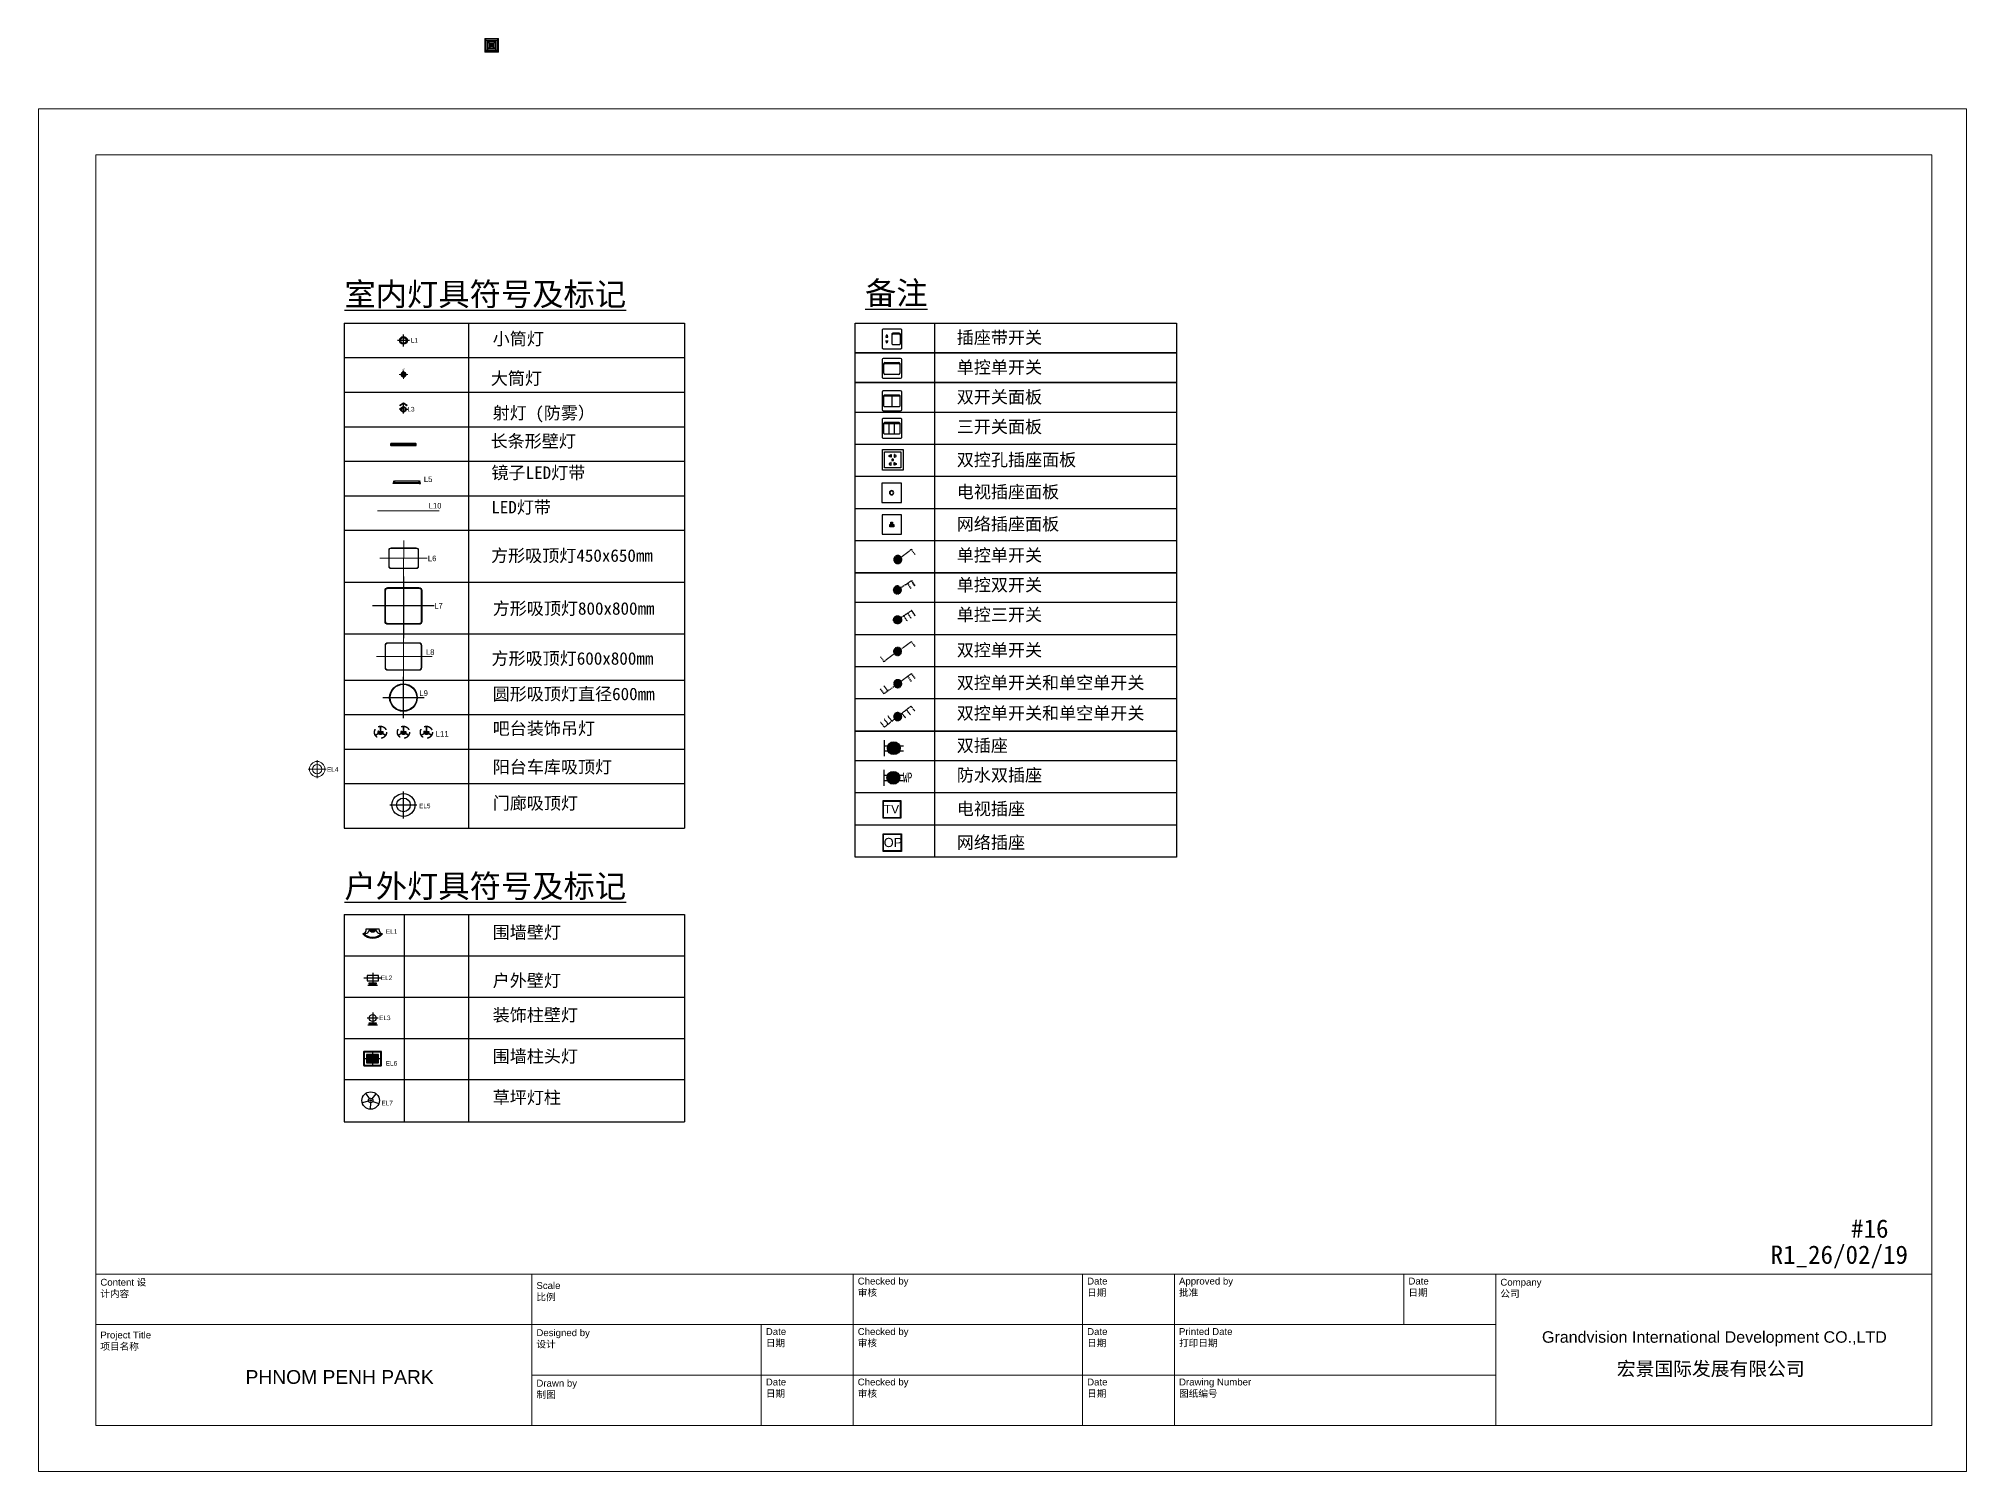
# Model space of a CAD drawing. Header units: inches. Extents: x -315689 to -186947, y -1261464 to -1173043.
# Drawn here: x -315689 to -273689, y -1204278 to -1173043 of the extents above; entities that cross this region are included whole.
import ezdxf
from ezdxf.lldxf.tags import DXFTag

# ---------------------------------------------------------------- set-up
doc = ezdxf.new("R2010")
doc.units = ezdxf.units.IN
doc.header["$LTSCALE"] = 30
doc.header["$MEASUREMENT"] = 0
for name, pattern in [('CENTER', [50.8, 31.75, -6.35, 6.35, -6.35]), ('DASH', [0.35, 0.25, -0.1]), ('DOTE', [2.42, 2, -0.2, 0.02, -0.2]), ('HIDDEN', [9.525, 6.35, -3.175])]:
    doc.linetypes.add(name, pattern=pattern)
for name, color, linetype in [('0-WINDOW', 4, 'Continuous'), ('A-dims', 7, 'Continuous'), ('Ceiling', 4, 'Continuous'), ('Ceiling line', 61, 'Continuous'), ('FF-固定家具（矮柜）', 31, 'HIDDEN'), ('FF-电源插座', 150, 'Continuous'), ('HATCH', 250, 'Continuous'), ('L', 7, 'Continuous'), ('LIGHT', 6, 'Continuous'), ('Lighting', 30, 'Continuous'), ('RL-天花灯具', 191, 'Continuous'), ('Text', 7, 'Continuous'), ('WALL', 3, 'Continuous'), ('插座', 4, 'Continuous')]:
    doc.layers.add(name, color=color, linetype=linetype)
for name, color, linetype, lineweight in [('3S - COLD PIPE', 144, 'Continuous', 5), ('A-ROOF', 11, 'Continuous', 0), ('floor', 1, 'Continuous', 18), ('Hidden Light', 30, 'Continuous', 0), ('T●04 天花灯具', 22, 'Continuous', 0)]:
    doc.layers.add(name, color=color, linetype=linetype, lineweight=lineweight)
doc.layers.add('FF-开关回路', color=7, linetype='DASH', true_color=0xea0652)
doc.layers.add('T●06 暗藏灯带', color=7, linetype='LED', lineweight=0, true_color=0xeb2005)
doc.styles.add('Annotative', font='arial.ttf')
doc.styles.add('ROMANC', font='romanc', dxfattribs={"height": 0.1})
doc.styles.get("Standard").update_dxf_attribs({"font": 'arial.ttf'})
doc.styles.add('宋体', font='')
doc.styles.get('宋体').set_extended_font_data('宋体')
tags = doc.linetypes.add('LED', pattern='A,15,-4,["LED",Standard,S=2.5,R=0,X=0,Y=-1.337363],-8', length=27).pattern_tags.tags
tags[6] = DXFTag(74, 10)

msp = doc.modelspace()

# ---------------------------------------------------------------- texts
at = {"layer": 'FF-电源插座', "color": 3, "style": 'ROMANC'}
for s, width, gutter_width, heights, insert, char_height, attachment_point in [('{\\fSimSun|b0|i0|c134|p2;\\L室内灯具符号及标记}', 6829.8, 250, [360.8], (-309025.6, -1178365.7), 500, 1), ('{\\fSimSun|b0|i0|c134|p2;\\L备注}', 3243.342, 13.6, [0], (-297683.1, -1178338.9), 500, 1), ('{\\fSimSun|b0|i0|c134|p2;小筒灯}', 3259.86, 250, [0], (-305795.2, -1179451.7), 272.479, 1), ('{\\fSimSun|b0|i0|c134|p2;插座带开关}', 2554.582, 1362.4, [0], (-295684.8, -1179423.6), 272.479, 1), ('{\\fSimSun|b0|i0|c134|p2;单控单开关}', 2784.017, 1362.4, [0], (-295684.8, -1180071.9), 272.479, 1), ('{\\fSimSun|b0|i0|c134|p2;大筒灯}', 3259.86, 250, [0], (-305836.1, -1180314.4), 272.479, 1), ('{\\fSimSun|b0|i0|c134|p2;射灯\\fSimSun|b0|i0|c0|p2; (\\fSimSun|b0|i0|c134|p2;防雾）}', 3259.86, 250, [0], (-305795.2, -1181066.8), 272.479, 1), ('{\\fSimSun|b0|i0|c134|p2;双开关面板}', 3321.803, 1362.4, [0], (-295684.8, -1180720.1), 272.479, 1), ('{\\fSimSun|b0|i0|c134|p2;三开关面板}', 3912.053, 1362.4, [0], (-295684.8, -1181368.4), 272.479, 1), ('{\\fSimSun|b0|i0|c134|p2;长条形壁灯}', 4404.627, 250, [198.6], (-305841.2, -1181681.4), 272.479, 1), ('{\\fSimSun|b0|i0|c134|p2;双控孔插座面板}', 3469.438, 1362.4, [0], (-295684.8, -1182088.2), 272.479, 1), ('{\\fSimSun|b0|i0|c134|p2;镜子LED灯带}', 4404.627, 250, [198.6], (-305820.8, -1182370), 272.479, 1), ('{\\fSimSun|b0|i0|c134|p2;LED灯带}', 4404.627, 250, [198.6], (-305825.9, -1183122.3), 272.479, 1), ('{\\fSimSun|b0|i0|c134|p2;电视插座面板}', 3469.438, 1362.4, [0], (-295684.8, -1182788.2), 272.479, 1), ('{\\fSimSun|b0|i0|c134|p2;网络插座面板}', 3469.438, 1362.4, [0], (-295684.8, -1183488.2), 272.479, 1), ('{\\fSimSun|b0|i0|c134|p2;方形吸顶灯\\fSimSun|b0|i0|c0|p2;450x650mm}', 5249.47, 250, [0], (-305831, -1184480.8), 272.479, 7), ('{\\fSimSun|b0|i0|c134|p2;单控单开关}', 3208.033, 1362.4, [0], (-295684.8, -1184168.4), 272.479, 1), ('{\\fSimSun|b0|i0|c134|p2;单控双开关}', 7375.653, 1362.4, [0], (-295684.8, -1184816.6), 272.479, 1), ('{\\fSimSun|b0|i0|c134|p2;方形吸顶灯\\fSimSun|b0|i0|c0|p2;800x800mm}', 4762.206, 250, [0], (-305795.2, -1185634.6), 272.479, 7), ('{\\fSimSun|b0|i0|c134|p2;单控三开关}', 6852.948, 1362.4, [0], (-295684.8, -1185464.9), 272.479, 1), ('{\\fSimSun|b0|i0|c134|p2;方形吸顶灯\\fSimSun|b0|i0|c0|p2;600x800mm}', 4989.59, 250, [0], (-305821.2, -1186724.2), 272.479, 7), ('{\\fSimSun|b0|i0|c134|p2;双控单开关}', 3469.438, 1362.4, [0], (-295684.8, -1186236.4), 272.479, 1), ('{\\fSimSun|b0|i0|c134|p2;双控单开关和单空单开关}', 6562.753, 1362.4, [0], (-295684.8, -1186948.3), 272.479, 1), ('{\\fSimSun|b0|i0|c134|p2;圆形吸顶灯直径600mm}', 5188.78, 250, [0], (-305795.2, -1187192.9), 272.479, 1), ('{\\fSimSun|b0|i0|c134|p2;双控单开关和单空单开关}', 6562.753, 1362.4, [0], (-295684.8, -1187612.5), 272.479, 1), ('{\\fSimSun|b0|i0|c134|p2;吧台装饰吊灯}', 5188.78, 250, [0], (-305795.2, -1187945.3), 272.479, 1), ('{\\fSimSun|b0|i0|c134|p2;双插座}', 2360.915, 13.6, [0], (-295684.8, -1188316.6), 272.479, 1), ('{\\fSimSun|b0|i0|c134|p2;阳台车库吸顶灯}', 3259.86, 250, [0], (-305795.2, -1188784.6), 272.479, 1), ('{\\fSimSun|b0|i0|c134|p2;防水双插座}', 3440.9, 13.6, [0], (-295684.8, -1188961.7), 272.479, 1), ('{\\fSimSun|b0|i0|c134|p2;门廊吸顶灯}', 3259.86, 250, [0], (-305795.2, -1189574.1), 272.479, 1), ('{\\fSimSun|b0|i0|c134|p2;电视插座}', 4275.614, 13.6, [0], (-295684.8, -1189696.5), 272.479, 1), ('{\\fSimSun|b0|i0|c134|p2;网络插座}', 2615.644, 13.6, [0], (-295684.8, -1190430.6), 272.479, 1), ('{\\fSimSun|b0|i0|c134|p2;\\L户外灯具符号及标记}', 9171.629, 250, [360.8], (-309025.6, -1191269.2), 500, 1), ('{\\fSimSun|b0|i0|c134|p2;围墙壁灯}', 3259.86, 250, [0], (-305795.2, -1192390.1), 272.479, 1), ('{\\fSimSun|b0|i0|c134|p2;户外壁灯}', 3259.86, 250, [0], (-305795.2, -1193440.5), 272.479, 1), ('{\\fSimSun|b0|i0|c134|p2;装饰柱壁灯}', 3259.86, 250, [0], (-305795.2, -1194190.8), 272.479, 1), ('{\\fSimSun|b0|i0|c134|p2;围墙柱头灯}', 3259.86, 250, [0], (-305795.2, -1195091.2), 272.479, 1), ('{\\fSimSun|b0|i0|c134|p2;草坪灯柱}', 3259.86, 250, [0], (-305795.2, -1195991.6), 272.479, 1)]:
    msp.add_mtext_dynamic_manual_height_columns(s, width=width, gutter_width=gutter_width, heights=heights, dxfattribs=dict(at, insert=insert, char_height=char_height, attachment_point=attachment_point))
at = {"layer": 'LIGHT', "insert": (-307190.5, -1183166.5), "char_height": 120, "attachment_point": 1}
msp.add_mtext_dynamic_manual_height_columns('L10', width=93.638, gutter_width=1, heights=[0], dxfattribs=at)
at = {"layer": 'Text', "char_height": 400, "attachment_point": 1}
for s, insert in [('{\\fSimSun|b0|i0|c0|p2;#16}', (-276202.2, -1198783.7)), ('{\\fSimSun|b0|i0|c0|p2;R1_26/02/19}', (-277955.4, -1199352.9))]:
    msp.add_mtext_dynamic_manual_height_columns(s, width=2166575.532, gutter_width=25000, heights=[0], dxfattribs=dict(at, insert=insert))

# ---------------------------------------------------------------- blocks, each defined once
blk = doc.blocks.new('A$C7AB6046D')
at = {"layer": 'RL-天花灯具', "color": 30, "true_color": 0xf26722}
for points in [[(-23, 547), (-23, -547)], [(-547, 0), (547, 0)]]:
    blk.add_lwpolyline(points, dxfattribs=at)
at = {"layer": 'RL-天花灯具', "color": 2}
blk.add_lwpolyline([(-298, 325), (252, 325, -0.414214), (302, 275), (302, -275, -0.414214), (252, -325), (-298, -325, -0.414214), (-348, -275), (-348, 275, -0.414214)], format="xyb", close=True, dxfattribs=at)
at = {"layer": 'RL-天花灯具', "color": 30, "true_color": 0xf26722}
blk.add_lwpolyline([(-298, 315), (252, 315, -0.414214), (292, 275), (292, -275, -0.414214), (252, -315), (-298, -315, -0.414214), (-338, -275), (-338, 275, -0.414214)], format="xyb", close=True, dxfattribs=at)
at = {"layer": 'LIGHT', "insert": (-75, 545), "char_height": 97.5, "attachment_point": 1, "rotation": 90}
blk.add_mtext_dynamic_manual_height_columns('L7', width=93.64, gutter_width=1, heights=[0], dxfattribs=at)
blk = doc.blocks.new('灯_可调向射灯')
at = {"layer": 'LIGHT', "color": 22, "true_color": 0xe02606}
for p, q in [((93, 0), (-141, 0)), ((0, 21), (0, 93)), ((0, -21), (0, -93))]:
    blk.add_line(p, q, dxfattribs=at)
blk.add_lwpolyline([(-94, -80), (-141, 0), (-94, 81), (-78, 69), (-132, 0), (-77, -69)], close=True, dxfattribs=at)
blk.add_ellipse((0, 0), major_axis=(-42.4, 42.4), ratio=1, start_param=2.356194490190805, end_param=8.639379797370392, dxfattribs=at)
at = {"layer": 'LIGHT', "color": 30, "true_color": 0xf8991e}
blk.add_ellipse((0, 0), major_axis=(31.8, 31.8), ratio=1, start_param=3.926991, end_param=10.210176, dxfattribs=at)
at = {"layer": 'LIGHT', "color": 22, "true_color": 0xe02606}
for points in [[(-78, 69), (-132, 0), (-94, 81), (-141, 0)], [(-77, -69), (-132, 0), (-94, -80), (-141, 0)]]:
    blk.add_solid(points, dxfattribs=at)
at = {"layer": 'LIGHT', "insert": (48, 88), "char_height": 100, "attachment_point": 7, "rotation": 90}
blk.add_mtext_dynamic_manual_height_columns('L3', width=93.64, gutter_width=1, heights=[0], dxfattribs=at)
blk = doc.blocks.new('普通吸顶灯')
at = {"color": 1, "linetype": 'DOTE', "ltscale": 72}
for p, q in [((0, -177), (0, 177)), ((-177, 0), (177, 0))]:
    blk.add_line(p, q, dxfattribs=at)
at = {"color": 2, "ltscale": 100}
blk.add_circle((0, 0), 150, dxfattribs=at)
at = {"color": 1, "ltscale": 100}
blk.add_circle((0, 0), 90, dxfattribs=at)
at = {"layer": 'LIGHT', "insert": (191, 40), "char_height": 89.3, "attachment_point": 1}
blk.add_mtext_dynamic_manual_height_columns('EL4', width=93.64, gutter_width=1, heights=[0], dxfattribs=at)
blk = doc.blocks.new('壁灯')
at = {"layer": 'LIGHT', "true_color": 0xec1704}
blk.add_hatch(color=1, dxfattribs=at).paths.add_polyline_path([(41, -82), (30, -82), (30, 84), (41, 84)])
at = {"layer": 'LIGHT', "color": 1, "linetype": 'DOTE', "ltscale": 37.632, "true_color": 0xec1704}
for p, q in [((0, 109), (0, -105)), ((149, -119), (149, 119))]:
    blk.add_line(p, q, dxfattribs=at)
at = {"layer": 'LIGHT', "color": 1, "linetype": 'DOTE', "ltscale": 37.592311, "true_color": 0xec1704}
blk.add_line((268, 0), (0, 0), dxfattribs=at)
at = {"layer": 'LIGHT', "color": 1, "true_color": 0xec1704}
blk.add_lwpolyline([(30, -82), (41, -82), (41, 84), (30, 84)], close=True, dxfattribs=at)
at = {"layer": 'LIGHT', "color": 30, "true_color": 0xf8991e}
blk.add_circle((149, 0), 74.7, dxfattribs=at)
at = {"layer": 'LIGHT', "insert": (204, -389), "char_height": 100, "attachment_point": 3, "rotation": 270.0001}
blk.add_mtext_dynamic_manual_height_columns('EL3', width=93.64, gutter_width=1, heights=[0], dxfattribs=at)
blk = doc.blocks.new('灯_圆形筒灯')
at = {"layer": 'L', "color": 1, "true_color": 0xf20602}
for p, q in [((132, 0), (-132, 0)), ((0, -132), (0, 132))]:
    blk.add_line(p, q, dxfattribs=at)
at = {"layer": 'L', "color": 2, "true_color": 0xfaf71e}
blk.add_circle((0, 0), 84.6, dxfattribs=at)
at = {"layer": 'LIGHT', "color": 6, "true_color": 0xf505f5}
blk.add_circle((0, 0), 61.5, dxfattribs=at)
at = {"layer": 'LIGHT', "insert": (162, 51), "char_height": 100, "attachment_point": 1}
blk.add_mtext_dynamic_manual_height_columns('L1', width=93.64, gutter_width=1, heights=[0], dxfattribs=at)
blk = doc.blocks.new('灯具3')
at = {"true_color": 0xf57614}
h = blk.add_hatch(dxfattribs=at)
h.set_pattern_fill('ANSI37', color=30, scale=2.8, style=0)
h.set_pattern_definition([(45, (-110958.809, -120439.1647), (-3.14308964, 3.14308964), []), (135, (-110958.809, -120439.1647), (-3.14308964, -3.14308964), [])])
h.paths.add_polyline_path([(-61, -1, 1), (62, -1, 1)])
blk.add_line((1, 106), (1, 121))
at = {"color": 1}
blk.add_line((1, 43), (1, 91), dxfattribs=at)
at = {"color": 1, "true_color": 0xf00905}
blk.add_line((39, -1), (88, -1), dxfattribs=at)
blk.add_circle((1, -1), 61.2, dxfattribs=at)
for start, end in [(145.9342, 180), (130.1964, 135.8942), (55.9342, 120.1564), (40.1964, 45.8942), (0, 30.1564), (180, 210.1564), (220.1964, 225.8942), (235.9342, 300.1564), (310.1964, 315.8942), (325.9342, 0)]:
    blk.add_arc((1, -1), 70, start, end, dxfattribs=at)
at = {"layer": 'floor', "color": 1}
for p, q in [((1, -123), (1, 91)), ((-121, -1), (118, -1))]:
    blk.add_line(p, q, dxfattribs=at)
at = {"width": 0.5}
blk.add_text('9w', height=42, rotation=90, dxfattribs=at).set_placement((21, 123))
blk = doc.blocks.new('lft')
at = {"layer": 'Lighting', "ltscale": 10}
h = blk.add_hatch(dxfattribs=at)
h.set_pattern_fill('LINE', color=150, scale=1.083456, style=0)
h.set_pattern_definition([(0, (493676.7247, 372774.061), (0, 3.4399728), [])])
h.paths.add_polyline_path([(434571, 549274), (434490, 549274), (434490, 549257), (434571, 549257)])
h.paths.add_polyline_path([(434490, 549274), (434409, 549274), (434409, 549257), (434490, 549257)])
h.paths.add_polyline_path([(434409, 549274), (434328, 549274), (434328, 549257), (434409, 549257)])
h.paths.add_polyline_path([(434328, 549274), (434246, 549274), (434246, 549257), (434328, 549257)])
h.paths.add_polyline_path([(434246, 549274), (434165, 549274), (434165, 549257), (434246, 549257)])
h.paths.add_polyline_path([(434165, 549274), (434084, 549274), (434084, 549257), (434165, 549257)])
h.paths.add_polyline_path([(434084, 549274), (434003, 549274), (434003, 549257), (434084, 549257)])
h.paths.add_polyline_path([(434003, 549274), (433921, 549274), (433921, 549257), (434003, 549257)])
for p, q in [((433916, 549293, 14), (433916, 549238, 14)), ((433921, 549283, 14), (433916, 549283, 14)), ((433921, 549283, 14), (433916, 549283, 14)), ((433921, 549248, 14), (433916, 549248, 14)), ((433921, 549248, 14), (433916, 549248, 14)), ((433921, 549293, 14), (433921, 549238, 14)), ((434571, 549293, 14), (433921, 549293, 14)), ((434571, 549293, 14), (434571, 549238, 14)), ((434571, 549283, 14), (434577, 549283, 14)), ((434571, 549283, 14), (434577, 549283, 14)), ((434571, 549248, 14), (434577, 549248, 14)), ((434571, 549248, 14), (434577, 549248, 14)), ((434577, 549293, 14), (434577, 549238, 14))]:
    blk.add_line(p, q, dxfattribs=at)
at = {"layer": 'Lighting', "ltscale": 10, "elevation": 14}
blk.add_lwpolyline([(433908, 549238), (434585, 549238, 0.414214), (434598, 549252), (434598, 549279, 0.414214), (434585, 549293), (433908, 549293, 0.414214), (433894, 549279), (433894, 549252, 0.414214)], format="xyb", close=True, dxfattribs=at)
at = {"layer": 'Lighting', "color": 150, "ltscale": 10, "elevation": 14}
blk.add_lwpolyline([(433921, 549257), (434571, 549257), (434571, 549274), (433921, 549274)], close=True, dxfattribs=at)
blk = doc.blocks.new('方形下送风口')
at = {"color": 250, "lineweight": 0}
for p, q in [((153, 153), (-147, -147)), ((-147, 153), (153, -147))]:
    blk.add_line(p, q, dxfattribs=at)
blk.add_lwpolyline([(-147, 153), (153, 153), (153, -147), (-147, -147)], close=True)
at = {"color": 251, "lineweight": 0}
for points in [[(128, -122), (-122, -122), (-122, 128), (128, 128)], [(103, -97), (-97, -97), (-97, 103), (103, 103)], [(78, -72), (-72, -72), (-72, 78), (78, 78)], [(53, -47), (-47, -47), (-47, 53), (53, 53)], [(28, -22), (-22, -22), (-22, 28), (28, 28)]]:
    blk.add_lwpolyline(points, close=True, dxfattribs=at)
blk = doc.blocks.new('A$C2F0A68DA')
at = {"layer": 'Hidden Light', "color": 30, "true_color": 0xf26722}
for points in [[(-518, 0), (510, 0)], [(1, 388), (-1, -388)]]:
    blk.add_lwpolyline(points, dxfattribs=at)
at = {"layer": 'Hidden Light', "color": 2}
blk.add_lwpolyline([(-274, 225), (276, 225, -0.414214), (326, 175), (326, -175, -0.414214), (276, -225), (-274, -225, -0.414214), (-324, -175), (-324, 175, -0.414214)], format="xyb", close=True, dxfattribs=at)
at = {"layer": 'Hidden Light', "color": 30, "true_color": 0xf26722}
blk.add_lwpolyline([(-274, 215), (276, 215, -0.414214), (316, 175), (316, -175, -0.414214), (276, -215), (-274, -215, -0.414214), (-314, -175), (-314, 175, -0.414214)], format="xyb", close=True, dxfattribs=at)
at = {"layer": 'LIGHT', "insert": (528, 56), "char_height": 120, "attachment_point": 1}
blk.add_mtext_dynamic_manual_height_columns('L6', width=93.64, gutter_width=1, heights=[0], dxfattribs=at)
blk = doc.blocks.new('A$C546740BF')
at = {"layer": 'LIGHT', "true_color": 0xec1704}
blk.add_hatch(color=1, dxfattribs=at).paths.add_polyline_path([(-108, -273), (-119, -273), (-119, -107), (-108, -107)])
at = {"layer": 'LIGHT', "color": 1, "linetype": 'DOTE', "ltscale": 37.632, "true_color": 0xec1704}
for p, q in [((-149, -82), (-149, -296)), ((0, -384), (0, 0))]:
    blk.add_line(p, q, dxfattribs=at)
at = {"layer": 'LIGHT', "color": 1, "linetype": 'DOTE', "ltscale": 37.592311, "true_color": 0xec1704}
blk.add_line((119, -191), (-149, -191), dxfattribs=at)
at = {"layer": 'LIGHT', "color": 1, "true_color": 0xec1704}
blk.add_lwpolyline([(-119, -273), (-108, -273), (-108, -107), (-119, -107)], close=True, dxfattribs=at)
at = {"layer": 'LIGHT', "color": 30, "true_color": 0xf8991e}
blk.add_lwpolyline([(60, -67), (-60, -67), (-60, -317), (60, -317), (60, -67)], dxfattribs=at)
at = {"layer": 'LIGHT', "insert": (59, -617), "char_height": 100, "attachment_point": 3, "rotation": 270}
blk.add_mtext_dynamic_manual_height_columns('EL2', width=100, gutter_width=1, heights=[0], dxfattribs=at)
blk = doc.blocks.new('Wall Light 1 x 18W1')
at = {"layer": 'Lighting', "ltscale": 10}
h = blk.add_hatch(color=150, dxfattribs=at)
h.dxf.hatch_style = 1
h.paths.add_polyline_path([(30, 0, 1), (-30, 0)])
for p, q in [((64, 0), (-64, 0)), ((30, 0), (-30, 0))]:
    blk.add_line(p, q, dxfattribs=at)
for centre, radius, start, end in [((0, -37), 131, 41.4703, 138.5297), ((-115, 2), 51.5, 358.1386, 70.4774), ((0, -37), 121, 42.8814, 137.1186), ((-79, -3), 49.1, 3.1329, 100.7217), ((79, -3), 49.1, 79.2783, 176.8671), ((115, 2), 51.5, 109.5226, 181.8614)]:
    blk.add_arc(centre, radius, start, end, dxfattribs=at)
at = {"layer": 'Lighting', "color": 150, "ltscale": 10}
blk.add_arc((0, 0), 30.3, 0, 180, dxfattribs=at)
at = {"layer": 'LIGHT', "insert": (-133, 3), "char_height": 46, "attachment_point": 1, "rotation": 180}
blk.add_mtext_dynamic_manual_height_columns('EL1', width=93.64, gutter_width=1, heights=[0], dxfattribs=at)
blk = doc.blocks.new('flate')
at = {"layer": 'HATCH'}
h = blk.add_hatch(dxfattribs=at)
h.set_pattern_fill('ANSI33', color=2)
h.set_pattern_definition([(45, (0, 0), (-4.49012806, 4.49012806), []), (45, (4.49, 0), (-4.49012806, 4.49012806), [3.175, -1.5875])])
edge = h.paths.add_edge_path(flags=16)
edge.add_line((432150, 557513), (432150, 557163))
edge.add_arc((432155, 557163), 4.59, 180, 270)
edge.add_line((432155, 557159), (432605, 557159))
edge.add_arc((432605, 557163), 4.59, 270, 360)
edge.add_line((432610, 557163), (432610, 557513))
edge.add_arc((432605, 557513), 4.59, 0, 90)
edge.add_line((432605, 557518), (432155, 557518))
edge.add_arc((432155, 557513), 4.59, 90, 180)
edge = h.paths.add_edge_path()
edge.add_line((432132, 557513), (432132, 557163))
edge.add_arc((432155, 557163), 23, 180, 270)
edge.add_line((432155, 557140), (432605, 557140))
edge.add_arc((432605, 557163), 23, 270, 360)
edge.add_line((432628, 557163), (432628, 557513))
edge.add_arc((432605, 557513), 23, 0, 90)
edge.add_line((432605, 557536), (432155, 557536))
edge.add_arc((432155, 557513), 23, 90, 180)
h = blk.add_hatch(color=2, dxfattribs=at)
h.dxf.hatch_style = 1
h.paths.add_polyline_path([(432215, 557453), (432215, 557223), (432545, 557223), (432545, 557453)])
at = {"layer": 'WALL', "color": 2}
for p, q in [((432166, 557338), (432215, 557338)), ((432380, 557499), (432380, 557453)), ((432380, 557223), (432380, 557177)), ((432545, 557338), (432594, 557338))]:
    blk.add_line(p, q, dxfattribs=at)
for points in [[(432132, 557513), (432132, 557163, 0.414214), (432155, 557140), (432605, 557140, 0.414214), (432628, 557163), (432628, 557513, 0.414214), (432605, 557536), (432155, 557536, 0.414214)], [(432150, 557513), (432150, 557163, 0.414214), (432155, 557159), (432605, 557159, 0.414214), (432610, 557163), (432610, 557513, 0.414214), (432605, 557518), (432155, 557518, 0.414214)]]:
    blk.add_lwpolyline(points, format="xyb", close=True, dxfattribs=at)
blk.add_lwpolyline([(432215, 557453), (432215, 557223), (432545, 557223), (432545, 557453)], close=True, dxfattribs=at)
at = {"layer": 'LIGHT', "insert": (433054, 557271, 0), "char_height": 125.5, "attachment_point": 3}
blk.add_mtext_dynamic_manual_height_columns('EL6', width=93.64, gutter_width=1, heights=[0], dxfattribs=at)
blk = doc.blocks.new('DL')
at = {"layer": 'Lighting', "color": 6, "ltscale": 10}
for p, q in [((372194, 792618, 14), (372158, 792673, 14)), ((372222, 792617, 14), (372263, 792668, 14)), ((372185, 792592, 14), (372121, 792575, 14)), ((372206, 792575, 14), (372203, 792509, 14)), ((372229, 792590, 14), (372291, 792567, 14))]:
    blk.add_line(p, q, dxfattribs=at)
for radius in [89.3, 23.4, 7.65]:
    blk.add_circle((372207, 792599, 14), radius, dxfattribs=at)
at = {"layer": 'LIGHT', "insert": (372435, 792596, 14), "char_height": 47.2, "attachment_point": 3}
blk.add_mtext_dynamic_manual_height_columns('EL7', width=93.64, gutter_width=1, heights=[0], dxfattribs=at)
blk = doc.blocks.new('*U339')
blk.add_lwpolyline([(-1.5, -52), (1.5, -52), (1.5, 52), (-1.5, 52)], close=True)
blk = doc.blocks.new('*U340')
at = {"color": 0, "linetype": 'ByBlock', "lineweight": -2, "transparency": 16777216}
blk.add_blockref('*U339', (37828, 15555), dxfattribs=at)
for p, rotation in [((37761, 15438), 120), ((37896, 15438), 240)]:
    blk.add_blockref('*U339', p, dxfattribs=dict(at, rotation=rotation))
blk = doc.blocks.new('A$C38B712C3')
for centre, radius in [((-544, 26), 132), ((-544, 26), 130), ((-544, 26), 50), ((-544, 26), 26), ((-544, 26), 23.6), ((-544, 26), 21), ((-44, 26), 132), ((-44, 26), 130), ((-44, 26), 50), ((-44, 26), 26), ((-44, 26), 23.6), ((-44, 26), 21), ((456, 26), 132), ((456, 26), 130), ((456, 26), 50), ((456, 26), 26), ((456, 26), 23.6), ((456, 26), 21)]:
    blk.add_circle(centre, radius)
at = {"color": 1, "linetype": 'CENTER', "ltscale": 0.4}
for points in [[(-531, 44), (-558, 38), (-530, 20), (-559, 10)], [(-31, 44), (-58, 38), (-30, 20), (-59, 10)], [(442, 44), (470, 38), (441, 20), (471, 10)]]:
    blk.add_spline(points, degree=3, dxfattribs=at)
for p in [(-38373, -15450), (-37873, -15450)]:
    blk.add_blockref('*U340', p)
at = {"xscale": -1}
blk.add_blockref('*U340', (38284, -15450), dxfattribs=at)
at = {"layer": 'LIGHT', "insert": (939, 52, 14), "char_height": 120, "attachment_point": 3}
blk.add_mtext_dynamic_manual_height_columns('L11', width=93.64, gutter_width=1, heights=[0], dxfattribs=at)
blk = doc.blocks.new('A$C6BF67823')
at = {"color": 1, "linetype": 'DOTE', "ltscale": 72}
for p, q in [((1300, -1345), (1300, -755)), ((1005, -1050), (1595, -1050))]:
    blk.add_line(p, q, dxfattribs=at)
at = {"color": 2, "ltscale": 100}
blk.add_circle((1300, -1050), 250, dxfattribs=at)
at = {"color": 1, "ltscale": 100}
blk.add_circle((1300, -1050), 150, dxfattribs=at)
at = {"layer": 'LIGHT', "insert": (1889, -1022, 0), "char_height": 100, "attachment_point": 3}
blk.add_mtext_dynamic_manual_height_columns('EL5', width=93.64, gutter_width=1, heights=[0], dxfattribs=at)
blk = doc.blocks.new('A$C08C7710C')
at = {"layer": 'A-ROOF', "color": 0}
for p, q in [((-312.54, 43), (-312.54, 10)), ((-242.54, 43), (-242.54, 10)), ((-192.54, 43), (-192.54, 10)), ((-172.54, 43), (-172.54, 10)), ((-122.54, 43), (-122.54, 32)), ((-102.54, 43), (-102.54, 10)), ((-407.54, 32), (-102.54, 32)), ((-262.54, 32), (-262.54, 10)), ((-312.54, 21), (-102.54, 21))]:
    blk.add_line(p, q, dxfattribs=at)
at = {"layer": 'A-ROOF'}
for points in [[(0, 297), (0, 0), (-420, 0), (-420, 297)], [(-7.54, 287), (-7.54, 43), (-407.54, 43), (-407.54, 287)], [(-407.54, 43), (-7.54, 43), (-7.54, 10), (-407.54, 10)]]:
    blk.add_lwpolyline(points, close=True, dxfattribs=at)
at = {"layer": 'A-ROOF', "color": 0, "attachment_point": 1, "style": 'Annotative'}
for s, width, insert, char_height in [('Content {\\fSimSun|b0|i0|c134|p2;设计内容} ', 10.28, (-406.54, 42), 1.5), ('Checked by\\P{\\fSimSun|b0|i0|c134|p2;审核}', 15.4166, (-241.54, 42.25), 1.5), ('Date\\P{\\fSimSun|b0|i0|c134|p2;日期}', 15.4166, (-191.56, 42.25), 1.5), ('Approved by\\P{\\fSimSun|b0|i0|c134|p2;批准}', 15.4166, (-171.54, 42.25), 1.5), ('Date\\P{\\fSimSun|b0|i0|c134|p2;日期}', 15.4166, (-121.56, 42.25), 1.5), ('Company\\P{\\fSimSun|b0|i0|c134|p2;公司}', 8.2125, (-101.54, 42), 1.5), ('Scale \\P{\\fSimSun|b0|i0|c134|p2;比例}', 5.9292, (-311.54, 41.28), 1.5), ('Project Title\\P{\\fSimSun|b0|i0|c134|p2;项目名称}', 14.855, (-406.54, 30.5), 1.5), ('Designed by\\P{\\fSimSun|b0|i0|c134|p2;设计}', 15.4166, (-311.54, 31), 1.5), ('Date\\P{\\fSimSun|b0|i0|c134|p2;日期}', 15.4166, (-261.56, 31.25), 1.5), ('Checked by\\P{\\fSimSun|b0|i0|c134|p2;审核}', 15.4166, (-241.54, 31.25), 1.5), ('Date\\P{\\fSimSun|b0|i0|c134|p2;日期}', 15.4166, (-191.56, 31.25), 1.5), ('Printed Date\\P{\\fSimSun|b0|i0|c134|p2;打印日期}', 19.7527, (-171.54, 31.25), 1.5), ('\\pi9.0692;{\\H1.6667x;Grandvision International Development CO.,LTD\\fSimSun|b0|i0|c0|p2;\\P\\pi0;\\H0.6x;\\P\\pi25.37;\\fSimSun|b0|i0|c134|p2;\\H2x;宏景国际发展有限公司}', 92.8913, (-101.54, 30.56), 1.5), ('\\pi9.67326;PHNOM PENH PARK', 60, (-384.58, 22.1), 3), ('Drawn by\\P{\\fSimSun|b0|i0|c134|p2;制图}', 15.4166, (-311.54, 20), 1.5), ('Date\\P{\\fSimSun|b0|i0|c134|p2;日期}', 15.4166, (-261.56, 20.25), 1.5), ('Checked by\\P{\\fSimSun|b0|i0|c134|p2;审核}', 15.4166, (-241.54, 20.25), 1.5), ('Date\\P{\\fSimSun|b0|i0|c134|p2;日期}', 15.4166, (-191.56, 20.25), 1.5), ('Drawing Number\\P{\\fSimSun|b0|i0|c134|p2;图纸编号}', 19.7527, (-171.54, 20.25), 1.5)]:
    blk.add_mtext_dynamic_manual_height_columns(s, width=width, gutter_width=12.5, heights=[0], dxfattribs=dict(at, insert=insert, char_height=char_height))
blk = doc.blocks.new('TV socket')
at = {"layer": '0-WINDOW', "color": 30, "true_color": 0xf26722}
for points in [[(207704, 36638), (208012, 36638), (208012, 36330), (207704, 36330)], [(207714, 36628), (208002, 36628), (208002, 36340), (207714, 36340)]]:
    blk.add_lwpolyline(points, close=True, dxfattribs=at)
at = {"layer": '0-WINDOW', "color": 30, "true_color": 0xf26722, "insert": (207717, 36564), "char_height": 150, "attachment_point": 1, "style": 'ROMANC'}
blk.add_mtext_dynamic_manual_height_columns('{\\fArial|b0|i0|c0|p34;TV}', width=98.74, gutter_width=13.6, heights=[0], dxfattribs=at)
blk = doc.blocks.new('Optic')
at = {"layer": 'FF-电源插座'}
for points in [[(200677, 33183), (201000, 33183), (201000, 32875), (200677, 32875)], [(200687, 33173), (200990, 33173), (200990, 32885), (200687, 32885)]]:
    blk.add_lwpolyline(points, close=True, dxfattribs=at)
at = {"layer": 'FF-电源插座', "insert": (200690, 33110), "char_height": 160, "attachment_point": 1, "style": 'ROMANC'}
blk.add_mtext_dynamic_manual_height_columns('{\\fArial|b0|i0|c0|p34;OP}', width=98.74, gutter_width=13.6, heights=[0], dxfattribs=at)
blk = doc.blocks.new('*U357')
at = {"true_color": 0x050dfa}
h = blk.add_hatch(color=5, dxfattribs=at)
h.dxf.hatch_style = 1
edge = h.paths.add_edge_path()
edge.add_arc((60, 0), 40, 0, 360)
at = {"color": 5, "true_color": 0x050dfa}
for p, q in [((0, 50), (0, -50)), ((0, 16), (120, 16)), ((0, -16), (120, -16))]:
    blk.add_line(p, q, dxfattribs=at)
blk.add_circle((60, 0), 40, dxfattribs=at)
blk = doc.blocks.new('*U358')
at = {"true_color": 0x050dfa}
h = blk.add_hatch(color=5, dxfattribs=at)
h.dxf.hatch_style = 1
edge = h.paths.add_edge_path()
edge.add_arc((60, 0), 40, 0, 360)
at = {"color": 5, "true_color": 0x050dfa}
for p, q in [((0, 50), (0, -50)), ((0, 16), (120, 16)), ((0, -16), (120, -16))]:
    blk.add_line(p, q, dxfattribs=at)
blk.add_circle((60, 0), 40, dxfattribs=at)
at = {"style": '宋体', "width": 0.7}
blk.add_text('WP', height=60, dxfattribs=at).set_placement((120, -28, 0))
blk = doc.blocks.new('开关插座1')
h = blk.add_hatch(color=256)
h.dxf.hatch_style = 1
edge = h.paths.add_edge_path()
edge.add_arc((1, 29), 25, 0, 360)
for p, q in [((55, 82), (26, 110)), ((-25, -54), (-53, -26))]:
    blk.add_line(p, q)
at = {"color": 0}
for points in [[(1, 29), (76, 103), (48, 131)], [(1, 29), (-73, -46), (-45, -74)]]:
    blk.add_lwpolyline(points, dxfattribs=at)
blk.add_circle((1, 29), 25, dxfattribs=at)
blk = doc.blocks.new('*U338')
h = blk.add_hatch(color=256)
h.dxf.hatch_style = 1
edge = h.paths.add_edge_path()
edge.add_arc((1, 29), 25, 0, 360)
blk.add_line((55, 82), (26, 110))
at = {"color": 0}
blk.add_lwpolyline([(1, 29), (76, 103), (48, 131)], dxfattribs=at)
blk.add_lwpolyline([(48, 131), (76, 103)])
blk.add_circle((1, 29), 25, dxfattribs=at)
blk = doc.blocks.new('*U337')
h = blk.add_hatch(color=256)
h.dxf.hatch_style = 1
edge = h.paths.add_edge_path()
edge.add_arc((1, 29), 25, 0, 360)
at = {"color": 0}
blk.add_lwpolyline([(1, 29), (76, 103), (48, 131)], dxfattribs=at)
blk.add_circle((1, 29), 25, dxfattribs=at)
blk = doc.blocks.new('*U372')
h = blk.add_hatch(color=256)
h.dxf.hatch_style = 1
edge = h.paths.add_edge_path()
edge.add_arc((1, 29), 25, 0, 360)
at = {"color": 0}
for points in [[(1, 29), (76, 103), (48, 131)], [(1, 29), (-73, -46), (-45, -74)]]:
    blk.add_lwpolyline(points, dxfattribs=at)
blk.add_circle((1, 29), 25, dxfattribs=at)
blk = doc.blocks.new('dhghghg')
blk.add_line((35.7, -5), (35.7, 47.1))
for points in [[(-2.8, -22), (73.2, -22, 0.414214), (78.2, -17), (78.2, 59, 0.414214), (73.2, 64), (-2.8, 64, 0.414214), (-7.8, 59), (-7.8, -17, 0.414214)], [(5, 47.1), (65.4, 47.1, -0.414214), (70.4, 42.1), (70.4, 0, -0.414214), (65.4, -5), (5, -5, -0.414214), (0, 0), (0, 42.1, -0.414214)]]:
    blk.add_lwpolyline(points, format="xyb", close=True)
blk.add_lwpolyline([(0, 37.6), (0, 37.6, -0.414214), (5, 42.6), (65.4, 42.6, -0.414214), (70.4, 37.6), (70.4, 37.6)], format="xyb")
for points in [[(15, 45.5), (23.7, 45.5), (23.7, 44.2), (15, 44.2)], [(56.4, 45.5), (47.6, 45.5), (47.6, 44.2), (56.4, 44.2)]]:
    blk.add_lwpolyline(points, close=True)
blk = doc.blocks.new('S1')
at = {"layer": 'A-dims'}
for p, q in [((282080.6, 4819.6), (282080.6, 4743.6)), ((282161.5, 4824.5), (282085.6, 4824.5)), ((282088.4, 4760.5), (282088.4, 4802.6)), ((282088.4, 4798.1), (282088.4, 4798.1)), ((282093.4, 4807.6), (282153.8, 4807.6)), ((282093.4, 4803.1), (282153.8, 4803.1)), ((282119.2, 4806), (282127.9, 4806)), ((282119.2, 4804.7), (282119.2, 4806)), ((282127.9, 4804.7), (282119.2, 4804.7)), ((282127.9, 4806), (282127.9, 4804.7)), ((282158.8, 4802.6), (282158.8, 4760.5)), ((282158.8, 4798.1), (282158.8, 4798.1)), ((282166.5, 4743.6), (282166.5, 4819.6)), ((282085.6, 4738.6), (282161.5, 4738.6)), ((282153.8, 4755.5), (282093.4, 4755.5))]:
    blk.add_line(p, q, dxfattribs=at)
for centre, major_axis, start_param, end_param in [((282085.6, 4819.6), (-3.53, 3.53), -0.785398, 0.785398), ((282093.4, 4802.6), (3.53, 3.53), 0.785398, 2.356194), ((282093.4, 4798.1), (3.53, 3.53), 0.785398, 2.356194), ((282153.8, 4802.6), (3.53, 3.53), 5.497787, 7.068583), ((282153.8, 4798.1), (-3.53, 3.53), 3.926991, 5.497787), ((282161.5, 4819.6), (-3.53, 3.53), 3.926991, 5.497787), ((282085.6, 4743.6), (3.53, 3.53), 2.356194, 3.926991), ((282093.4, 4760.5), (-3.53, 3.53), 0.785398, 2.356194), ((282153.8, 4760.5), (3.53, 3.53), 3.926991, 5.497787), ((282161.5, 4743.6), (3.53, 3.53), 3.926991, 5.497787)]:
    blk.add_ellipse(centre, major_axis=major_axis, ratio=1, start_param=start_param, end_param=end_param, dxfattribs=at)
blk = doc.blocks.new('立面插座1')
at = {"color": 1}
blk.add_lwpolyline([(-4250, 8500), (4250, 8500), (4250, 0), (-4250, 0)], close=True, dxfattribs=at)
at = {"layer": '插座'}
blk.add_circle((57, 4250), 918, dxfattribs=at)
at = {"layer": '插座', "color": 8}
blk.add_circle((57, 4250), 768, dxfattribs=at)
blk = doc.blocks.new('立面插座2')
at = {"layer": '插座'}
blk.add_hatch(color=8, dxfattribs=at).paths.add_polyline_path([(-881.7984, 3242.2304), (-881.7984, 4250), (-377.9136, 4250), (-377.9136, 5257.7696), (377.9136, 5257.7696), (377.9136, 4250), (881.7984, 4250), (881.7984, 3242.2304)])
at = {"color": 1}
blk.add_lwpolyline([(-4250, 8500), (4250, 8500), (4250, 0), (-4250, 0)], close=True, dxfattribs=at)
at = {"layer": '插座'}
blk.add_lwpolyline([(377.9136, 5257.7696), (-377.9136, 5257.7696), (-377.9136, 4250), (-881.7984, 4250), (-881.7984, 3242.2304), (881.7984, 3242.2304), (881.7984, 4250), (377.9136, 4250), (377.9136, 5257.7696)], dxfattribs=at)
blk = doc.blocks.new('botton')
blk.add_lwpolyline([(266891, -416667), (267271, -416667, 0.414214), (267296, -416642), (267296, -416262, 0.414214), (267271, -416237), (266891, -416237, 0.414214), (266866, -416262), (266866, -416642, 0.414214)], format="xyb", close=True)
for points in [[(266960, -416399), (266947, -416399), (266947, -416412), (266991, -416412), (266991, -416399), (266975, -416399)], [(266960, -416505), (266947, -416505), (266947, -416492), (266991, -416492), (266991, -416505), (266975, -416505)]]:
    blk.add_lwpolyline(points)
for points in [[(267083, -416347, -0.414214), (267108, -416322), (267232, -416322, -0.414214), (267257, -416347), (267257, -416557, -0.414214), (267232, -416582), (267108, -416582, -0.414214), (267083, -416557), (267083, -416347)], [(267083, -416400), (267083, -416370, -0.414214), (267108, -416345), (267232, -416345, -0.414214), (267257, -416370), (267257, -416370)]]:
    blk.add_lwpolyline(points, format="xyb")
blk.add_lwpolyline([(267187, -416330), (267143, -416330), (267143, -416336), (267187, -416336)], close=True)
for centre, start, end in [((266967, -416385), 298.4827, 241.5173), ((266967, -416520), 118.4827, 61.5173)]:
    blk.add_arc(centre, 16.2, start, end)
blk = doc.blocks.new('A$Ccee89343')
for p, q in [((-59, 85), (-59, 345)), ((59, 85), (59, 345))]:
    blk.add_line(p, q)
for points in [[(-190, 0), (190, 0, 0.414214), (215, 25), (215, 405, 0.414214), (190, 430), (-190, 430, 0.414214), (-215, 405), (-215, 25, 0.414214)], [(-151, 345), (151, 345, -0.414214), (176, 320), (176, 110, -0.414214), (151, 85), (-151, 85, -0.414214), (-176, 110), (-176, 320, -0.414214)]]:
    blk.add_lwpolyline(points, format="xyb", close=True)
blk.add_lwpolyline([(-176, 298), (-176, 298, -0.414214), (-151, 323), (151, 323, -0.414214), (176, 298), (176, 298)], format="xyb")
for points in [[(-139, 337), (-95, 337), (-95, 331), (-139, 331)], [(-22, 337), (22, 337), (22, 331), (-22, 331)], [(95, 337), (139, 337), (139, 331), (95, 331)]]:
    blk.add_lwpolyline(points, close=True)
blk = doc.blocks.new('A$Cbb3d26ca')
at = {"layer": 'A-dims'}
for points in [[(450, 450), (450, 0), (0, 0), (0, 450)], [(400, 400), (400, 50), (50, 50), (50, 400)]]:
    blk.add_lwpolyline(points, close=True, dxfattribs=at)
for points in [[(163, 329), (185, 329), (185, 342), (194, 342), (194, 282), (185, 282), (185, 295), (163, 295, -1)], [(163, 121), (185, 121), (185, 108), (194, 108), (194, 168), (185, 168), (185, 155), (163, 155, 1)], [(242, 232, 1), (208, 232), (208, 209), (242, 209)], [(287, 329), (264, 329), (264, 342), (256, 342), (256, 282), (264, 282), (264, 295), (287, 295, 1)], [(287, 121), (264, 121), (264, 108), (256, 108), (256, 168), (264, 168), (264, 155), (287, 155, -1)]]:
    blk.add_lwpolyline(points, format="xyb", close=True, dxfattribs=at)
blk = doc.blocks.new('A$C78FF408B')
at = {"layer": 'FF-开关回路'}
h = blk.add_hatch(color=256, dxfattribs=at)
h.dxf.hatch_style = 1
edge = h.paths.add_edge_path()
edge.add_arc((0, 0), 87.5, 0, 360)
for p, q in [((-271, 73), (-172, 172)), ((-182, -16), (-83, 83)), ((112, -112), (211, -13)), ((186, -186), (285, -87))]:
    blk.add_line(p, q, dxfattribs=at)
for points in [[(0, 0), (-260, 260), (-359, 161)], [(0, 0), (260, -260), (359, -161)]]:
    blk.add_lwpolyline(points, dxfattribs=at)
blk.add_circle((0, 0), 87.5, dxfattribs=at)
blk = doc.blocks.new('A$C2129500D')
at = {"color": 251, "true_color": 0x636466}
for points in [[(31, -110), (81, -110), (81, -80), (61, -80), (61, -100), (31, -100), (31, -110)], [(31, -650), (81, -650), (81, -680), (61, -680), (61, -660), (31, -660), (31, -650)]]:
    blk.add_lwpolyline(points, dxfattribs=at)
blk.add_lwpolyline([(31, -650), (61, -650), (61, -110), (31, -110)], close=True, dxfattribs=at)
at = {"color": 4}
blk.add_lwpolyline([(61, -650), (71, -650), (71, -110), (61, -110)], close=True, dxfattribs=at)
at = {"layer": 'T●06 暗藏灯带', "linetype": 'LED', "ltscale": 10}
blk.add_line((31, -680), (31, -80), dxfattribs=at)
at = {"layer": 'LIGHT', "insert": (-74, -8), "char_height": 120, "attachment_point": 1, "rotation": 90}
blk.add_mtext_dynamic_manual_height_columns('L5', width=93.64, gutter_width=1, heights=[0], dxfattribs=at)
blk = doc.blocks.new('A$C02525BB1')
at = {"layer": 'Hidden Light', "color": 30, "true_color": 0xf26722}
for points in [[(1, 501), (-1, -501)], [(-589, 0), (627, 0)]]:
    blk.add_lwpolyline(points, dxfattribs=at)
at = {"layer": 'Hidden Light', "color": 2}
blk.add_lwpolyline([(-338, 300), (339, 300, -0.414214), (401, 238), (401, -238, -0.414214), (339, -300), (-338, -300, -0.414214), (-399, -238), (-399, 238, -0.414214)], format="xyb", close=True, dxfattribs=at)
at = {"layer": 'Hidden Light', "color": 30, "true_color": 0xf26722}
blk.add_lwpolyline([(-338, 288), (339, 288, -0.414214), (388, 238), (388, -238, -0.414214), (339, -288), (-338, -288, -0.414214), (-387, -238), (-387, 238, -0.414214)], format="xyb", close=True, dxfattribs=at)
at = {"layer": 'LIGHT', "insert": (490, 157), "char_height": 120, "attachment_point": 1}
blk.add_mtext_dynamic_manual_height_columns('L8', width=93.64, gutter_width=1, heights=[0], dxfattribs=at)
blk = doc.blocks.new('A$C64F76FFA')
at = {"layer": 'RL-天花灯具', "color": 30, "true_color": 0xf8991e}
for points in [[(0, -450), (0, 450)], [(-450, 0), (450, 0)]]:
    blk.add_lwpolyline(points, dxfattribs=at)
at = {"layer": 'RL-天花灯具', "color": 2}
blk.add_circle((0, 0), 300, dxfattribs=at)
at = {"layer": 'RL-天花灯具', "color": 30, "true_color": 0xf8991e}
blk.add_circle((0, 0), 290, dxfattribs=at)
at = {"layer": 'LIGHT', "insert": (347, 157), "char_height": 120, "attachment_point": 1}
blk.add_mtext_dynamic_manual_height_columns('L9', width=93.64, gutter_width=1, heights=[0], dxfattribs=at)
blk = doc.blocks.new('A$C4D5B631E')
h = blk.add_hatch(color=256)
h.dxf.hatch_style = 1
edge = h.paths.add_edge_path()
edge.add_arc((0, 0), 87.5, 0, 360)
blk.add_line((220, 145), (297, 28))
at = {"color": 0}
blk.add_lwpolyline([(0, 0), (307, 203), (384, 86)], dxfattribs=at)
for points in [[(132, 87), (209, -30)], [(384, 86), (307, 203)]]:
    blk.add_lwpolyline(points)
blk.add_circle((0, 0), 87.5, dxfattribs=at)

# ---------------------------------------------------------------- linework, layer by layer
at = {"layer": 'Ceiling line', "linetype": 'ByBlock', "ltscale": 100}
msp.add_lwpolyline([(-309030.6, -1192136.4), (-309030.6, -1196656)], dxfattribs=at)
at = {"layer": 'FF-电源插座', "color": 3}
for p, q in [((-309030.6, -1179246.8), (-301619.1, -1179246.8)), ((-306319, -1179246.8), (-306319, -1190257.3)), ((-301619.1, -1179246.8), (-301619.1, -1190257.3)), ((-296169.9, -1179246.8), (-296169.9, -1184691.6)), ((-309030.6, -1179999.2), (-301619.1, -1179999.2)), ((-297894.7, -1180543.3), (-290901, -1180543.3)), ((-297894.7, -1184691.6), (-297894.7, -1180543.3)), ((-290901, -1180543.3), (-290901, -1184691.6)), ((-309030.6, -1180751.5), (-301619.1, -1180751.5)), ((-290901, -1181191.6), (-297894.7, -1181191.6)), ((-309030.6, -1181503.9), (-301619.1, -1181503.9)), ((-309030.6, -1182256.3), (-301619.1, -1182256.3)), ((-290901, -1181891.6), (-297894.7, -1181891.6)), ((-290901, -1182591.6), (-297894.7, -1182591.6)), ((-309030.6, -1183008.6), (-301619.1, -1183008.6)), ((-290901, -1183291.6), (-297894.7, -1183291.6)), ((-309030.6, -1183761), (-301619.1, -1183761)), ((-290901, -1183991.6), (-297894.7, -1183991.6)), ((-290901, -1184691.6), (-297894.7, -1184691.6)), ((-296169.9, -1184691.6), (-296169.9, -1188139.8)), ((-309030.6, -1184891.2), (-301619.1, -1184891.2)), ((-290901, -1185339.8), (-297894.7, -1185339.8)), ((-309030.6, -1186021.4), (-301619.1, -1186021.4)), ((-290901, -1186039.8), (-297894.7, -1186039.8)), ((-290901, -1186739.8), (-297894.7, -1186739.8)), ((-309030.6, -1187026.1), (-301619.1, -1187026.1)), ((-290901, -1187439.8), (-297894.7, -1187439.8)), ((-309030.6, -1187778.5), (-301619.1, -1187778.5)), ((-296169.9, -1188139.8), (-296169.9, -1190888.1)), ((-309030.6, -1188530.8), (-301619.1, -1188530.8)), ((-309030.6, -1188530.8), (-301619.1, -1188530.8)), ((-290901, -1188788.1), (-297894.7, -1188788.1)), ((-309030.6, -1189283.2), (-301619.1, -1189283.2)), ((-290901, -1189488.1), (-297894.7, -1189488.1)), ((-309030.6, -1190257.3), (-301619.1, -1190257.3)), ((-290901, -1190188.1), (-297894.7, -1190188.1)), ((-290901, -1190888.1), (-297894.7, -1190888.1)), ((-309030.6, -1192136.4), (-301619.1, -1192136.4)), ((-307721.4, -1192136.4), (-307721.4, -1196656)), ((-306319, -1192136.4), (-306319, -1196656)), ((-301619.1, -1192136.4), (-301619.1, -1196656)), ((-309030.6, -1193036.7), (-301619.1, -1193036.7)), ((-309030.6, -1193937.1), (-301619.1, -1193937.1)), ((-309030.6, -1194837.5), (-301619.1, -1194837.5)), ((-309030.6, -1194837.5), (-301619.1, -1194837.5)), ((-309030.6, -1195737.8), (-301619.1, -1195737.8)), ((-309030.6, -1196656), (-301619.1, -1196656))]:
    msp.add_line(p, q, dxfattribs=at)
for points in [[(-309030.6, -1179246.8), (-309030.6, -1190257.3)], [(-297894.7, -1190888.1), (-297894.7, -1188139.8), (-290901, -1188139.8), (-290901, -1190888.1)]]:
    msp.add_lwpolyline(points, dxfattribs=at)
for points in [[(-297894.7, -1179246.8), (-290901, -1179246.8), (-290901, -1179895.1), (-297894.7, -1179895.1)], [(-297894.7, -1179895.1), (-290901, -1179895.1), (-290901, -1180543.3), (-297894.7, -1180543.3)], [(-297894.7, -1184691.6), (-290901, -1184691.6), (-290901, -1188139.8), (-297894.7, -1188139.8)]]:
    msp.add_lwpolyline(points, close=True, dxfattribs=at)
at = {"layer": 'T●06 暗藏灯带', "linetype": 'LED', "ltscale": 20}
msp.add_lwpolyline([(-308304, -1183337.4), (-306963.7, -1183337.4)], dxfattribs=at)

# ---------------------------------------------------------------- block references
at = {"layer": '0-WINDOW', "color": 1, "xscale": 100, "yscale": 100, "zscale": 100}
msp.add_blockref('A$C08C7710C', (-273688.5, -1204278.5), dxfattribs=at)
at = {"layer": '3S - COLD PIPE', "xscale": 2.119047619047619, "yscale": 2.119047619047619, "zscale": 2.119047619047619}
msp.add_blockref('DL', (-1097177.7, -2875747.3, -30.1), dxfattribs=at)
at = {"layer": 'A-dims'}
for name, p in [('botton', (-564177.3, -763137.9)), ('A$Cbb3d26ca', (-297305.7, -1182453.5))]:
    msp.add_blockref(name, p, dxfattribs=at)
for name, p, xscale, yscale, zscale in [('S1', (-1707715.8, -1204140.9), 5, 5, 5), ('dhghghg', (-297274, -1181045.3), 5, 5, 5), ('立面插座1', (-297102.1, -1183156.8), -0.05, 0.05, 0.05), ('立面插座2', (-297100.4, -1183849.7), -0.05, 0.05, 0.05)]:
    msp.add_blockref(name, p, dxfattribs=dict(at, xscale=xscale, yscale=yscale, zscale=zscale))
at = {"layer": 'A-dims', "color": 6}
msp.add_blockref('A$Ccee89343', (-297097.9, -1181753.9), dxfattribs=at)
at = {"layer": 'Ceiling', "ltscale": 20}
for name, p, rotation in [('A$C2129500D', (-307286.4, -1182664), 270), ('A$C546740BF', (-308600, -1193526.8), 90)]:
    msp.add_blockref(name, p, dxfattribs=dict(at, rotation=rotation))
msp.add_blockref('A$C2F0A68DA', (-307735.4, -1184371.4), dxfattribs=at)
at = {"layer": 'Ceiling', "ltscale": 20, "xscale": 1.2307692307128, "yscale": 1.2307692307128, "zscale": 1.2307692307128, "rotation": 270}
msp.add_blockref('A$C7AB6046D', (-307739.6, -1185439.8), dxfattribs=at)
at = {"layer": 'Ceiling line', "linetype": 'ByBlock', "ltscale": 100}
for name, p in [('A$C02525BB1', (-307739.6, -1186513.5)), ('A$C64F76FFA', (-307739.6, -1187409.8))]:
    msp.add_blockref(name, p, dxfattribs=at)
at = {"layer": 'Ceiling line', "linetype": 'ByBlock'}
msp.add_blockref('A$C6BF67823', (-309039.6, -1188699.6), dxfattribs=at)
at = {"layer": 'FF-固定家具（矮柜）', "color": 1}
msp.add_blockref('A$C38B712C3', (-307695.1, -1188191), dxfattribs=at)
at = {"layer": 'FF-开关回路'}
for name, p, xscale, yscale, zscale, rotation in [('*U337', (-297070.9, -1184389.6), -3.499999999999997, 3.499999999999997, 3.499999999999997, 261.8680207184559), ('*U338', (-297079.6, -1185046.3), -3.5, 3.5, 3.5, 258.4155394112473), ('*U372', (-296872.4, -1186413.6), -3.5, 3.499999999999999, 3.499999999999999, 81.92137124042343), ('开关插座1', (-297071.6, -1187095.2), -3.5, 3.5, 3.5, 261.9213712404245)]:
    msp.add_blockref(name, p, dxfattribs=dict(at, xscale=xscale, yscale=yscale, zscale=zscale, rotation=rotation))
msp.add_blockref('A$C4D5B631E', (-296974.8, -1185713.7), dxfattribs=at)
at = {"layer": 'FF-开关回路', "xscale": -1, "rotation": 353.5139339298765}
msp.add_blockref('A$C78FF408B', (-296972, -1187824.3), dxfattribs=at)
at = {"layer": 'FF-电源插座'}
for name, p, xscale, yscale, zscale in [('*U357', (-297265.9, -1188513.3), 3.499999990590708, 3.499999990590708, 3.499999990590708), ('*U358', (-297275.6, -1189157.4), 3.499999990590708, 3.499999990590708, 3.499999990590708), ('TV socket', (-556921.7, -1235452.3), 1.249999996639539, 1.249999996639539, 1.249999996639539)]:
    msp.add_blockref(name, p, dxfattribs=dict(at, xscale=xscale, yscale=yscale, zscale=zscale))
at = {"layer": 'FF-电源插座', "color": 30, "true_color": 0xf26722, "xscale": 1.249999996639539, "yscale": 1.249999996639539, "zscale": 1.249999996639539}
msp.add_blockref('Optic', (-548138.1, -1231855.2), dxfattribs=at)
at = {"layer": 'Hidden Light'}
msp.add_blockref('方形下送风口', (-305820.6, -1173195.7), dxfattribs=at)
at = {"layer": 'LIGHT'}
msp.add_blockref('灯_圆形筒灯', (-307739.6, -1179623.4), dxfattribs=at)
at = {"layer": 'Lighting', "color": 8, "ltscale": 10, "xscale": 2.174598984614332, "yscale": 2.174598984614332, "zscale": 2.174598984614332, "rotation": 180}
msp.add_blockref('Wall Light 1 x 18W1', (-308410.5, -1192451.5), dxfattribs=at)
at = {"layer": 'RL-天花灯具', "xscale": 0.8, "yscale": 0.8, "zscale": 0.8}
msp.add_blockref('灯具3', (-307738.7, -1180364.9), dxfattribs=at)
at = {"layer": 'T●04 天花灯具'}
for name, p, rotation in [('灯_可调向射灯', (-307739.6, -1181125.2), 270), ('壁灯', (-308408.9, -1194544.2), 89.9998827929226)]:
    msp.add_blockref(name, p, dxfattribs=dict(at, rotation=rotation))
at = {"layer": 'T●04 天花灯具', "xscale": 1.120000026109256, "yscale": 1.120000026109256, "zscale": 1.120000026109256}
msp.add_blockref('普通吸顶灯', (-309618.5, -1188970.3), dxfattribs=at)
at = {"layer": 'WALL', "extrusion": (2.48652e-32, -9.95799e-17, -1), "xscale": -0.7961797102696541, "yscale": 0.7961797102696541, "zscale": -0.7961797102696541}
msp.add_blockref('lft', (653477.7, -1619208.5, 11.3), dxfattribs=at)
at = {"layer": 'WALL', "color": 8, "xscale": 0.7970560601315377, "yscale": 0.7970560601315377, "zscale": 0.7970560601315377}
msp.add_blockref('flate', (-653044.3, -1639508.1, 0), dxfattribs=at)

msp.set_redraw_order([(e.dxf.handle, doc.entitydb.next_handle()) for e in msp.query("TEXT MTEXT ATTDEF DIMENSION ARC_DIMENSION")])  # texts and dimensions are drawn at this point

doc.saveas('drawing.dxf')
